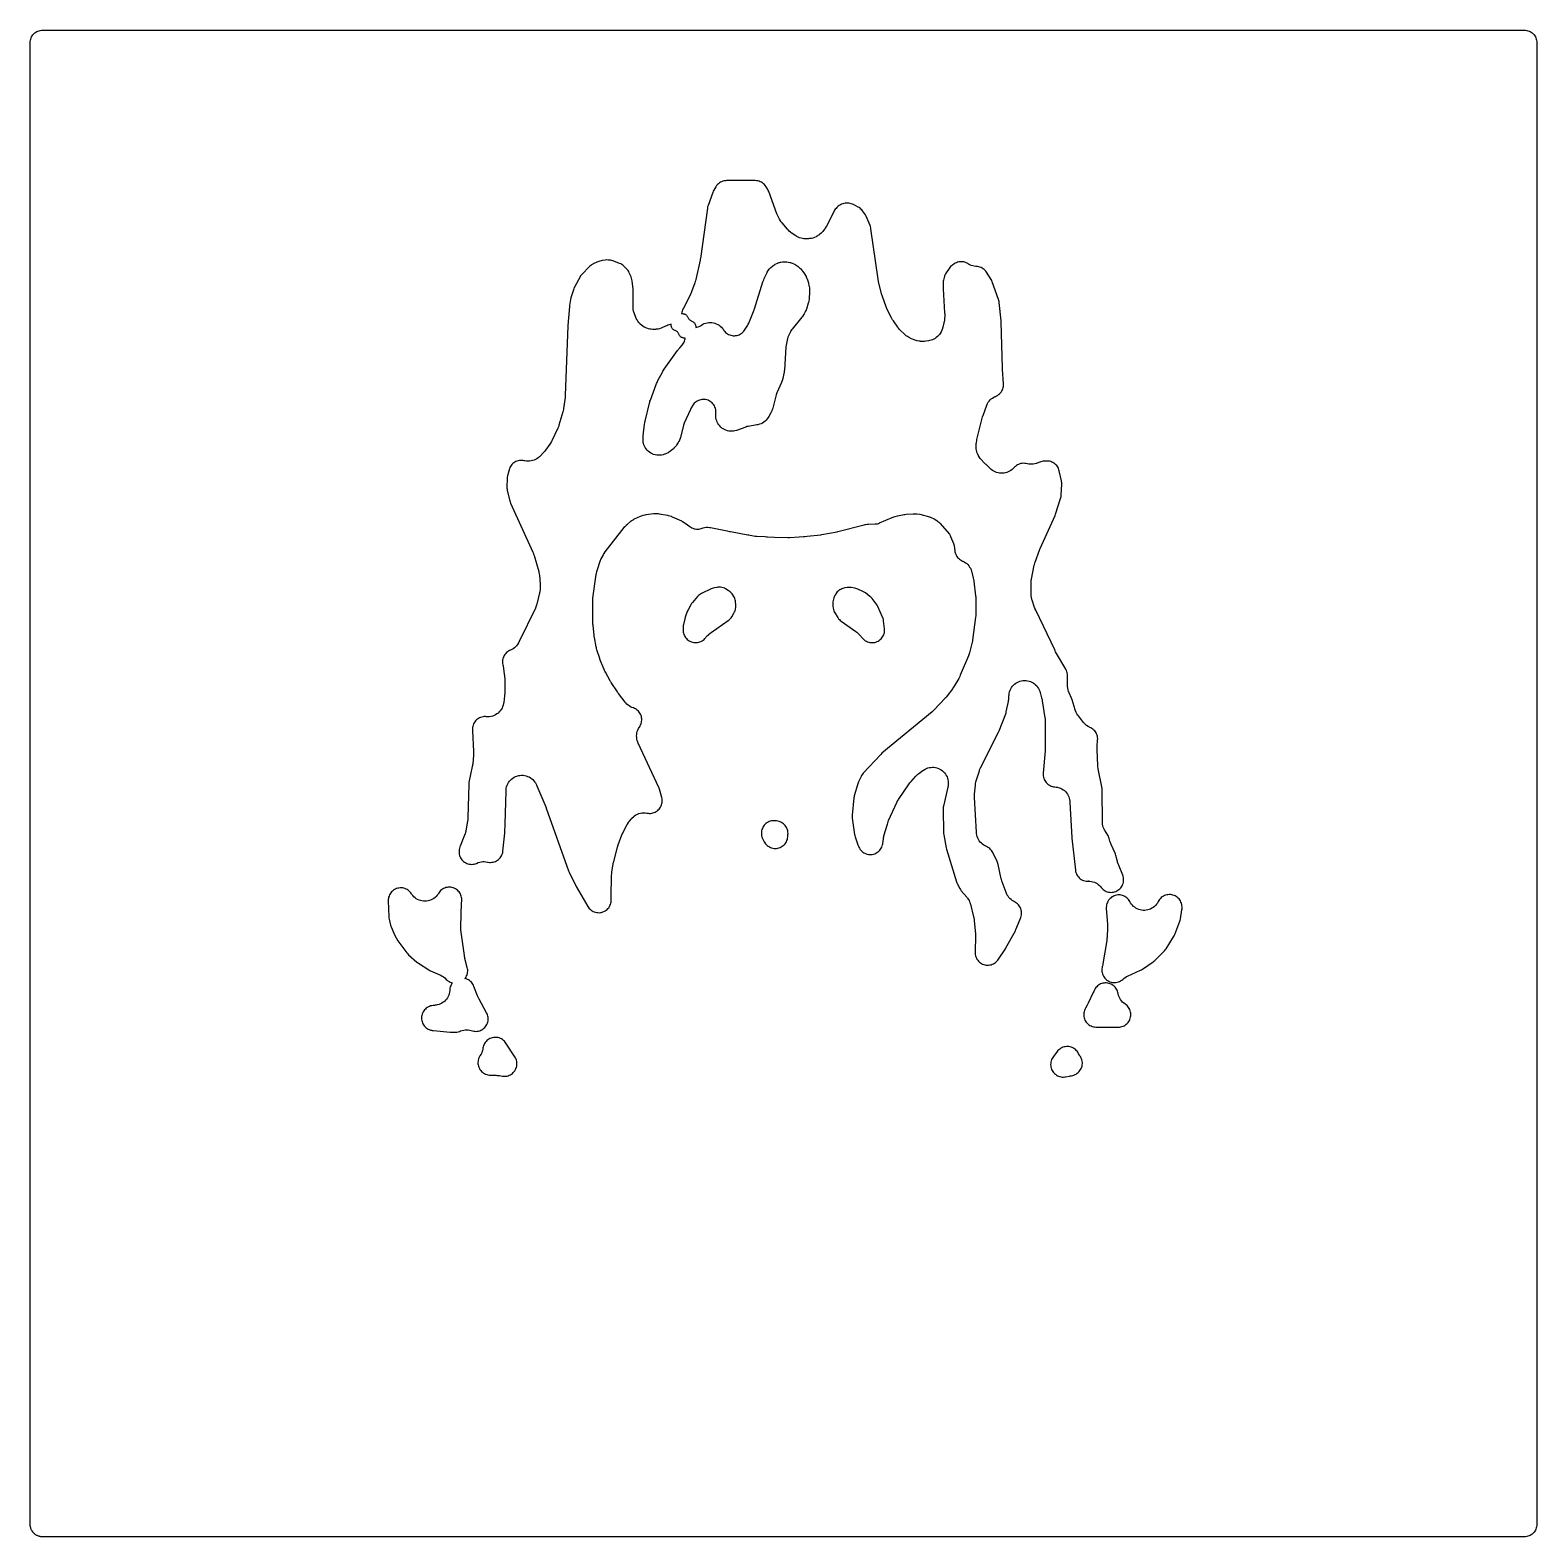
# Model space of a CAD drawing. Header units: millimetres. Extents: x 0 to 300, y 0 to 300.
import ezdxf

# ---------------------------------------------------------------- set-up
doc = ezdxf.new("R2010")
doc.units = ezdxf.units.MM
doc.layers.add('CUT', color=7, linetype='CONTINUOUS')

msp = doc.modelspace()

# ---------------------------------------------------------------- linework, layer by layer
at = {"layer": 'CUT'}
for points in [[(0.1479, 298.8256), (0.2738, 299.0358), (0.4198, 299.2326), (0.5844, 299.4142), (0.7659, 299.5787), (0.9627, 299.7247), (1.1729, 299.8507), (1.3944, 299.9554), (1.6252, 300.038), (1.8629, 300.0975), (2.1053, 300.1335), (2.4114, 300.1485), (297.5886, 300.1485), (297.8947, 300.1335), (298.1371, 300.0975), (298.3748, 300.038), (298.6056, 299.9554), (298.8271, 299.8507), (299.0373, 299.7247), (299.2341, 299.5787), (299.4156, 299.4142), (299.5802, 299.2326), (299.7262, 299.0358), (299.8521, 298.8256), (299.9569, 298.6041), (300.0395, 298.3734), (300.099, 298.1357), (300.135, 297.8933), (300.15, 297.5872), (300.15, 297.0112), (300.15, 2.4114), (300.1379, 2.1654), (300.135, 2.1053), (300.099, 1.8629), (300.0395, 1.6252), (299.9569, 1.3944), (299.8521, 1.1729), (299.7262, 0.9627), (299.5802, 0.7659), (299.4156, 0.5844), (299.2341, 0.4198), (299.0373, 0.2738), (298.8271, 0.1479), (298.6056, 0.0431), (298.3748, -0.0395), (298.1371, -0.099), (297.8947, -0.135), (297.5886, -0.15), (297.073, -0.15), (2.4114, -0.15), (2.2197, -0.1406), (2.1053, -0.135), (1.9757, -0.1157), (1.8629, -0.099), (1.8445, -0.0944), (1.826, -0.0898), (1.7984, -0.0829), (1.7352, -0.067), (1.6252, -0.0395), (1.5507, -0.0128), (1.5233, -0.003), (1.521, -0.0022), (1.5006, 0.0051), (1.3944, 0.0431), (1.274, 0.1), (1.1729, 0.1479), (1.0578, 0.2169), (0.9627, 0.2738), (0.854, 0.3545), (0.7659, 0.4198), (0.7654, 0.4203), (0.7595, 0.4257), (0.7528, 0.4317), (0.6645, 0.5118), (0.5844, 0.5844), (0.4983, 0.6793), (0.4922, 0.6861), (0.4912, 0.6872), (0.4911, 0.6873), (0.4198, 0.7659), (0.3582, 0.849), (0.3502, 0.8598), (0.3375, 0.8769), (0.3356, 0.8795), (0.2738, 0.9627), (0.2686, 0.9715), (0.2486, 1.0048), (0.2285, 1.0384), (0.1994, 1.087), (0.1479, 1.1729), (0.0838, 1.3083), (0.0431, 1.3944), (-0.01, 1.5428), (-0.0395, 1.6252), (-0.0812, 1.7916), (-0.099, 1.8629), (-0.129, 2.065), (-0.135, 2.1053), (-0.15, 2.4114), (-0.15, 297.5872), (-0.135, 297.8933), (-0.099, 298.1357), (-0.0395, 298.3734), (0.0431, 298.6041)], [(85.3385, 136.1399), (85.3745, 135.8954), (85.4344, 135.6557), (85.5177, 135.4231), (85.6235, 135.1998), (85.7509, 134.9881), (85.8985, 134.79), (86.065, 134.6074), (86.2487, 134.4421), (86.4478, 134.2958), (86.6604, 134.1698), (86.8844, 134.0655), (87.1176, 133.9838), (87.3577, 133.9255), (87.6024, 133.8911), (87.8492, 133.8811), (88.0959, 133.8955), (88.34, 133.9342), (88.579, 133.9968), (88.8107, 134.0827), (89.1591, 134.2319), (89.4476, 134.3237), (89.7436, 134.3873), (90.0444, 134.4222), (90.3471, 134.428), (90.649, 134.4047), (90.9759, 134.3474), (90.978, 134.347), (90.978, 134.3472), (91.1507, 134.3083), (91.3899, 134.2782), (91.631, 134.2713), (91.8716, 134.2877), (92.1095, 134.3272), (92.3425, 134.3894), (92.5684, 134.4738), (92.7851, 134.5796), (92.9906, 134.7057), (93.1831, 134.8511), (93.3606, 135.0143), (93.5215, 135.1939), (93.6645, 135.3881), (93.788, 135.5952), (93.891, 135.8133), (93.9725, 136.0402), (94.0318, 136.274), (94.0683, 136.5124), (94.4443, 140.1296), (94.4477, 140.165), (94.4483, 140.1714), (94.4572, 140.3212), (94.4763, 140.9727), (94.5108, 141.2524), (94.5288, 141.5018), (94.5219, 141.7517), (94.5034, 141.8956), (94.6973, 148.5014), (94.7073, 148.6851), (94.7098, 148.718), (94.7529, 149.0538), (94.8221, 149.3549), (94.9205, 149.6477), (95.0471, 149.9295), (95.2008, 150.1975), (95.38, 150.4491), (95.583, 150.6819), (95.8079, 150.8937), (96.0525, 151.0824), (96.3144, 151.2461), (96.5912, 151.3834), (96.88, 151.4929), (97.1782, 151.5735), (97.4829, 151.6244), (97.7911, 151.6453), (98.0999, 151.6357), (98.4062, 151.596), (98.7072, 151.5263), (98.9999, 151.4275), (99.2814, 151.3005), (99.5492, 151.1464), (99.8005, 150.9668), (100.033, 150.7634), (100.2444, 150.5382), (100.4508, 150.2698), (100.4696, 150.2427), (100.5576, 150.109), (100.6183, 150.0073), (100.6311, 149.9847), (100.7663, 149.7245), (100.7775, 149.7007), (100.8373, 149.5668), (102.6109, 145.3815), (102.6532, 145.2773), (102.6809, 145.206), (102.7201, 145.1006), (107.1479, 132.6162), (107.2633, 132.3435), (108.6048, 129.6313), (108.6191, 129.6029), (108.6217, 129.5978), (108.6858, 129.4801), (110.9965, 125.4971), (111.1304, 125.2903), (111.2841, 125.0978), (111.4561, 124.9212), (111.6445, 124.7625), (111.8477, 124.6231), (112.0635, 124.5044), (112.2901, 124.4074), (112.5251, 124.3333), (112.7662, 124.2826), (113.0111, 124.256), (113.2575, 124.2536), (113.5029, 124.2754), (113.745, 124.3213), (113.9814, 124.3908), (114.2098, 124.4832), (114.428, 124.5977), (114.6339, 124.7331), (114.8254, 124.888), (115.0007, 125.0611), (115.1582, 125.2507), (115.2962, 125.4547), (115.4135, 125.6714), (115.5089, 125.8986), (115.5814, 126.1341), (115.6305, 126.3755), (115.6555, 126.6207), (115.6562, 126.8671), (115.6504, 126.9944), (115.6474, 127.2547), (115.752, 131.7522), (115.7657, 131.9971), (115.7804, 132.1629), (115.8101, 132.4064), (116.0476, 133.9353), (116.0822, 134.1257), (116.1091, 134.2543), (116.1534, 134.4427), (116.9046, 137.2973), (116.9582, 137.4816), (116.9978, 137.6059), (117.0607, 137.7872), (117.8075, 139.7731), (117.8939, 139.9831), (117.9568, 140.1238), (118.0556, 140.3282), (118.7781, 141.7132), (118.8734, 141.8847), (118.8912, 141.9149), (119.108, 142.2418), (119.1288, 142.27), (119.2498, 142.4245), (119.6887, 142.9562), (119.8129, 143.0991), (119.8358, 143.1241), (120.0833, 143.3687), (120.3304, 143.568), (120.5964, 143.7413), (120.8785, 143.887), (121.1739, 144.0034), (121.4795, 144.0895), (121.7922, 144.1443), (122.1089, 144.1673), (122.4262, 144.1583), (122.741, 144.1173), (122.7577, 144.1134), (123.0001, 144.069), (123.2456, 144.0486), (123.4919, 144.0526), (123.7366, 144.0807), (123.9774, 144.1328), (124.2119, 144.2084), (124.4378, 144.3066), (124.653, 144.4266), (124.8553, 144.5673), (125.0427, 144.7271), (125.2135, 144.9046), (125.3661, 145.0981), (125.4988, 145.3056), (125.6105, 145.5252), (125.7, 145.7547), (125.7665, 145.9919), (125.8093, 146.2346), (125.828, 146.4802), (125.8225, 146.7265), (125.7927, 146.971), (125.7391, 147.2115), (125.2899, 148.8414), (125.2269, 149.0379), (125.1479, 149.2285), (121.0521, 158.0643), (120.9801, 158.2301), (120.9679, 158.26), (120.8579, 158.5735), (120.7855, 158.8679), (120.7417, 159.1679), (120.7271, 159.4707), (120.7416, 159.7735), (120.7853, 160.0735), (120.8576, 160.3678), (120.958, 160.6539), (121.0854, 160.929), (121.2387, 161.1905), (121.2788, 161.2459), (121.4125, 161.4509), (121.5255, 161.6681), (121.6167, 161.8952), (121.6852, 162.1302), (121.7304, 162.3708), (121.7519, 162.6147), (121.7495, 162.8594), (121.7231, 163.1028), (121.673, 163.3424), (121.5998, 163.576), (121.504, 163.8013), (121.3867, 164.0161), (121.2489, 164.2185), (121.092, 164.4064), (120.9175, 164.578), (120.727, 164.7318), (120.5224, 164.8662), (120.3057, 164.9799), (120.0788, 165.0719), (119.7945, 165.1713), (119.5209, 165.2975), (119.2606, 165.4493), (119.016, 165.6254), (118.7894, 165.824), (118.563, 166.0645), (118.5421, 166.0889), (118.4287, 166.2283), (117.1252, 167.9099), (117.0355, 168.0307), (116.9761, 168.1139), (116.8913, 168.2382), (115.6591, 170.1225), (115.5821, 170.2454), (115.5314, 170.3299), (115.4593, 170.4557), (114.4949, 172.2136), (114.4049, 172.3883), (114.3469, 172.5085), (114.2662, 172.6877), (113.5213, 174.4648), (113.4581, 174.6258), (113.4178, 174.7362), (113.3621, 174.8999), (112.8078, 176.6624), (112.7479, 176.8746), (112.7115, 177.0198), (112.6641, 177.2352), (112.315, 179.0796), (112.2892, 179.2335), (112.2738, 179.3383), (112.2544, 179.4931), (112.0364, 181.5848), (112.0219, 181.7674), (112.015, 181.8917), (112.0094, 182.0747), (111.9838, 186.2327), (111.9916, 186.498), (112.0032, 186.6776), (112.0297, 186.9417), (112.6744, 191.6731), (112.7031, 191.8514), (112.709, 191.8831), (112.7919, 192.2345), (112.8008, 192.2655), (112.8548, 192.4378), (113.5557, 194.4968), (113.6123, 194.652), (113.6231, 194.6796), (113.6681, 194.7815), (114.0489, 195.4528), (114.1504, 195.6319), (114.2546, 195.8155), (114.4428, 196.1473), (114.4828, 196.2007), (118.2762, 201.0529), (118.4026, 201.206), (118.4258, 201.2327), (118.7018, 201.5176), (118.7278, 201.5417), (118.8767, 201.6729), (119.5126, 202.2037), (119.6387, 202.3044), (119.6617, 202.3219), (119.905, 202.4918), (120.162, 202.64), (120.1876, 202.6534), (120.3323, 202.7249), (121.5014, 203.2714), (121.6796, 203.3491), (121.7118, 203.3621), (122.0494, 203.4791), (122.3974, 203.5605), (122.4315, 203.5667), (122.6237, 203.5961), (124.0863, 203.7815), (124.2695, 203.8002), (124.3023, 203.8027), (124.6406, 203.8122), (124.9782, 203.7884), (125.0109, 203.7845), (125.1931, 203.758), (126.8727, 203.4722), (127.035, 203.4409), (127.0639, 203.4347), (127.3579, 203.3575), (127.6439, 203.2547), (127.6712, 203.2435), (127.8228, 203.1775), (129.6488, 202.3332), (129.8253, 202.2459), (129.8564, 202.2295), (130.1944, 202.0277), (130.2236, 202.0081), (130.3842, 201.8942), (131.3095, 201.2008), (131.5087, 201.0659), (131.7201, 200.9508), (131.9415, 200.8565), (132.1709, 200.784), (132.4062, 200.7339), (132.6453, 200.7066), (132.8859, 200.7024), (133.1258, 200.7214), (133.3627, 200.7634), (133.5945, 200.8279), (133.9598, 200.9489), (134.2705, 201.0178), (134.5866, 201.055), (134.9048, 201.0601), (135.2524, 201.0304), (135.286, 201.0258), (135.4733, 200.9953), (138.7577, 200.3753), (139.2508, 200.24), (139.4641, 200.1914), (142.9074, 199.564), (142.9445, 199.5576), (142.9512, 199.5564), (143.1081, 199.5354), (143.3239, 199.5133), (144.3514, 199.3193), (144.7029, 199.2785), (146.3418, 199.2048), (146.6054, 199.1778), (146.6394, 199.1746), (146.6452, 199.1741), (146.7871, 199.1656), (148.197, 199.1214), (150.8632, 199.0015), (151.1987, 199.009), (153.1263, 199.1817), (153.972, 199.2216), (154.2448, 199.2495), (154.7198, 199.3246), (157.4199, 199.5666), (157.6621, 199.6003), (160.6772, 200.1716), (160.7065, 200.1774), (160.7118, 200.1784), (160.8346, 200.2065), (166.0899, 201.5461), (166.2816, 201.5896), (166.3161, 201.5965), (166.7053, 201.6532), (166.7402, 201.6565), (166.9366, 201.6694), (168.2764, 201.7227), (168.5038, 201.7422), (168.7284, 201.7823), (168.9484, 201.8427), (169.162, 201.9229), (171.6745, 202.9998), (171.8783, 203.0802), (172.0183, 203.1307), (172.2265, 203.1991), (172.7096, 203.3422), (173.7274, 203.5658), (173.9976, 203.6149), (174.1821, 203.6415), (174.4552, 203.6706), (175.8465, 203.7679), (176.007, 203.7756), (176.0358, 203.7764), (176.3571, 203.7713), (176.3858, 203.7696), (176.546, 203.7567), (177.1953, 203.6904), (177.2052, 203.6878), (179.0756, 203.1571), (179.2453, 203.1046), (179.2755, 203.0945), (179.5798, 202.976), (179.8715, 202.8293), (179.8992, 202.8137), (180.0519, 202.7227), (180.5496, 202.4101), (180.6916, 202.3164), (180.7166, 202.299), (180.8987, 202.1601), (181.0302, 202.0365), (181.0529, 202.0129), (181.1769, 201.8778), (183.0934, 199.6846), (183.215, 199.4454), (183.2277, 199.4174), (183.2948, 199.2593), (183.86, 197.8386), (183.9241, 197.6652), (183.9348, 197.6339), (184.0287, 197.3073), (184.09, 196.973), (184.0943, 196.9403), (184.1142, 196.7565), (184.1398, 196.4479), (184.1731, 196.1986), (184.2314, 195.9539), (184.3139, 195.7163), (184.4199, 195.4882), (184.5483, 195.272), (184.6977, 195.0697), (184.8667, 194.8834), (185.0536, 194.7151), (185.2564, 194.5664), (185.4732, 194.4389), (185.7017, 194.3337), (185.7639, 194.3088), (186.0301, 194.1715), (186.2819, 194.0095), (186.5173, 193.8244), (186.7339, 193.6176), (186.9299, 193.3912), (187.1035, 193.1472), (187.2531, 192.8878), (187.3774, 192.6153), (187.4845, 192.3051), (187.4935, 192.2744), (187.5396, 192.1019), (187.8304, 190.8996), (187.8766, 190.6802), (187.9034, 190.5304), (187.9364, 190.3086), (188.2816, 187.3889), (188.3002, 187.1834), (188.309, 187.0435), (188.3162, 186.8373), (188.339, 183.851), (188.3317, 183.587), (188.3204, 183.4082), (188.2946, 183.1454), (187.6789, 178.5535), (187.6403, 178.3209), (187.6091, 178.1639), (187.5559, 177.9342), (187.0613, 176.0679), (186.9885, 175.8264), (186.9336, 175.6643), (186.8448, 175.4283), (185.2376, 171.5581), (185.1309, 171.3241), (185.0531, 171.1679), (184.9306, 170.9418), (184.0173, 169.3858), (183.9121, 169.2171), (183.8376, 169.1044), (183.7236, 168.9414), (182.6438, 167.4816), (182.4964, 167.295), (182.3924, 167.1716), (182.2334, 166.9947), (180.0232, 164.6866), (179.8707, 164.5362), (179.7642, 164.437), (179.6033, 164.2955), (169.6299, 156.018), (169.398, 155.799), (165.8799, 152.0256), (165.716, 151.8307), (165.5728, 151.6203), (165.4517, 151.3963), (164.9477, 150.3386), (164.8662, 150.1477), (164.8009, 149.9507), (164.1158, 147.556), (164.0646, 147.3417), (164.0325, 147.1236), (163.6823, 143.7114), (163.6697, 143.5031), (163.6745, 143.2945), (163.6967, 143.087), (164.1832, 139.8288), (164.2257, 139.611), (164.2873, 139.3978), (164.8462, 137.7436), (164.9425, 137.5012), (165.0326, 137.3048), (165.1478, 137.0836), (165.2845, 136.8749), (165.4412, 136.6809), (165.6166, 136.5035), (165.8087, 136.3445), (166.0157, 136.2054), (166.2356, 136.0876), (166.4661, 135.9923), (166.7049, 135.9204), (166.9497, 135.8727), (167.1981, 135.8497), (167.4475, 135.8515), (167.6955, 135.8781), (167.9396, 135.9293), (168.1774, 136.0046), (168.4065, 136.1032), (168.6246, 136.2241), (168.8296, 136.3662), (169.0194, 136.528), (169.1922, 136.7079), (169.3462, 136.9041), (169.4798, 137.1147), (169.5918, 137.3376), (169.681, 137.5705), (169.7466, 137.8111), (169.7661, 137.9269), (169.7876, 138.0431), (169.915, 138.9893), (169.9307, 139.1773), (169.973, 139.3882), (169.9795, 139.4148), (170.0189, 139.5631), (170.6958, 141.9172), (170.7801, 142.1752), (170.8437, 142.348), (170.9465, 142.5992), (172.5786, 146.2077), (172.65, 146.3566), (172.6633, 146.3829), (172.8253, 146.6706), (172.8409, 146.6957), (172.9313, 146.8339), (175.037, 149.9058), (175.1849, 150.1068), (175.2897, 150.2398), (175.4507, 150.4306), (176.356, 151.434), (176.4835, 151.5685), (176.5069, 151.5919), (176.781, 151.8412), (176.8066, 151.8622), (176.9526, 151.9764), (177.7444, 152.5647), (177.8939, 152.6702), (177.921, 152.6884), (178.2091, 152.8617), (178.4861, 152.9934), (178.7746, 153.0975), (179.0719, 153.173), (179.3751, 153.2192), (179.6814, 153.2356), (179.9878, 153.2221), (180.2915, 153.1789), (180.5894, 153.1062), (180.8789, 153.0049), (181.1572, 152.8758), (181.4215, 152.7203), (181.6695, 152.5398), (181.8987, 152.3359), (182.1069, 152.1107), (182.2922, 151.8663), (182.4528, 151.605), (182.5872, 151.3293), (182.6941, 151.0418), (182.7725, 150.7453), (182.8216, 150.4425), (182.841, 150.1364), (182.8305, 149.8299), (182.7863, 149.4966), (182.7804, 149.4645), (182.7432, 149.2854), (181.8618, 145.5116), (181.8228, 145.3059), (181.8011, 145.0976), (181.7969, 144.8882), (181.8993, 140.2199), (181.9129, 140.0087), (181.9444, 139.7994), (182.4528, 137.1739), (182.5123, 136.9321), (184.4623, 130.4207), (184.5448, 130.188), (184.6498, 129.9644), (185.1175, 129.0848), (185.2565, 128.8541), (185.4196, 128.6398), (186.5281, 127.3349), (186.6355, 127.2024), (186.6541, 127.1783), (186.8345, 126.922), (186.9772, 126.6742), (187.0967, 126.4144), (187.2014, 126.119), (187.2102, 126.0898), (187.2561, 125.9256), (187.901, 123.3947), (187.9367, 123.241), (187.9425, 123.2134), (187.9944, 122.9024), (187.9979, 122.8744), (188.014, 122.7175), (188.2357, 119.9946), (188.2461, 119.8106), (188.2501, 119.6855), (188.2515, 119.5012), (188.2015, 116.5725), (188.1938, 116.3978), (188.1953, 116.1491), (188.2215, 115.9018), (188.2721, 115.6584), (188.3466, 115.4212), (188.4444, 115.1925), (188.5643, 114.9747), (188.7053, 114.7699), (188.866, 114.5801), (189.0447, 114.4072), (189.2397, 114.2529), (189.4491, 114.1188), (189.6708, 114.0061), (189.9025, 113.916), (190.1421, 113.8494), (190.3871, 113.8069), (190.6351, 113.7889), (190.8837, 113.7957), (191.1303, 113.8271), (191.3727, 113.8829), (191.6082, 113.9624), (191.8348, 114.065), (192.05, 114.1896), (192.2517, 114.3349), (192.4381, 114.4996), (192.6071, 114.682), (192.6965, 114.7886), (192.852, 114.9948), (194.2199, 117.0184), (194.3411, 117.2171), (196.2192, 120.6448), (196.3355, 120.8872), (197.1943, 122.9551), (197.259, 123.1288), (197.3106, 123.3068), (197.3749, 123.5633), (197.4223, 123.8012), (197.4464, 124.0426), (197.4471, 124.2851), (197.4242, 124.5266), (197.3781, 124.7648), (197.309, 124.9973), (197.2178, 125.2221), (197.1052, 125.4369), (196.9723, 125.6399), (196.8204, 125.829), (196.6509, 126.0024), (196.4653, 126.1587), (196.2655, 126.2962), (196.0533, 126.4137), (195.8388, 126.5192), (195.5857, 126.675), (195.3484, 126.8539), (195.1292, 127.0545), (194.9298, 127.2748), (194.7521, 127.513), (194.5976, 127.7668), (194.4554, 128.0598), (194.4429, 128.089), (194.377, 128.2534), (193.5647, 130.4281), (193.5183, 130.5597), (193.5105, 130.5834), (193.4326, 130.8511), (193.4265, 130.8753), (193.3951, 131.0112), (192.7944, 133.8472), (192.7437, 134.0461), (192.6768, 134.2401), (192.5942, 134.428), (191.7003, 136.2548), (191.5797, 136.4731), (191.4379, 136.6782), (191.2764, 136.8682), (191.0967, 137.0412), (190.9007, 137.1954), (190.6904, 137.3293), (190.4677, 137.4416), (190.1995, 137.5605), (189.9254, 137.716), (189.669, 137.8976), (189.4319, 138.1038), (189.2167, 138.3327), (189.0253, 138.5819), (188.8598, 138.849), (188.7217, 139.1312), (188.6125, 139.4259), (188.5333, 139.7299), (188.4801, 140.0702), (188.4766, 140.1035), (188.4617, 140.2903), (188.082, 147.183), (188.0767, 147.4416), (188.0791, 147.617), (188.0916, 147.8754), (188.2404, 149.6643), (188.2634, 149.8715), (188.2685, 149.9083), (188.349, 150.3173), (188.3582, 150.3533), (188.4153, 150.5538), (189.0386, 152.531), (189.0869, 152.6741), (189.0961, 152.6995), (189.2098, 152.9792), (189.2209, 153.0038), (189.2861, 153.14), (192.8723, 160.2618), (192.9727, 160.4884), (194.2919, 163.9167), (194.3549, 164.1017), (194.4033, 164.2911), (194.8431, 166.3452), (194.8768, 166.5397), (194.895, 166.7363), (194.9336, 167.463), (194.9474, 167.642), (194.9507, 167.6747), (195.0003, 168.0049), (195.0746, 168.3003), (195.1771, 168.5872), (195.3068, 168.8628), (195.4626, 169.1246), (195.6431, 169.37), (195.8464, 169.5969), (196.0707, 169.803), (196.3139, 169.9864), (196.5737, 170.1455), (196.8477, 170.2787), (197.1333, 170.3847), (197.4278, 170.4626), (197.7284, 170.5117), (198.0324, 170.5314), (198.3369, 170.5217), (198.639, 170.4825), (198.9359, 170.4142), (199.2248, 170.3176), (199.503, 170.1935), (199.7678, 170.043), (200.0169, 169.8676), (200.2479, 169.669), (200.4585, 169.4489), (200.6469, 169.2095), (200.8112, 168.953), (200.9499, 168.6817), (201.0725, 168.3712), (201.0829, 168.3404), (201.1371, 168.167), (201.4447, 167.0933), (201.5021, 166.8666), (201.5362, 166.7116), (201.5793, 166.4818), (202.1078, 163.0824), (202.1267, 162.9436), (202.1296, 162.9187), (202.1519, 162.6396), (202.153, 162.6145), (202.1563, 162.4745), (202.1831, 156.9514), (202.1799, 156.7777), (202.175, 156.6597), (202.1638, 156.4864), (201.7715, 152.0305), (201.762, 151.7835), (201.777, 151.5368), (201.8162, 151.2928), (201.8794, 151.0538), (201.9658, 150.8222), (202.0747, 150.6003), (202.205, 150.3902), (202.3554, 150.1941), (202.5244, 150.0137), (202.7104, 149.8509), (202.9116, 149.7073), (203.1259, 149.5842), (203.3514, 149.4829), (203.5858, 149.4044), (203.8268, 149.3494), (204.072, 149.3185), (204.3367, 149.2983), (204.6351, 149.2464), (204.9271, 149.166), (205.2101, 149.0578), (205.4813, 148.923), (205.7383, 148.7627), (205.9786, 148.5784), (206.2002, 148.3718), (206.4008, 148.1449), (206.5787, 147.8998), (206.7321, 147.6387), (206.8598, 147.364), (206.9604, 147.0783), (207.033, 146.7843), (207.0813, 146.4558), (207.0845, 146.4237), (207.0978, 146.2435), (207.4456, 139.2356), (207.4473, 139.206), (207.4476, 139.2007), (207.4584, 139.0764), (208.1669, 132.739), (208.2077, 132.4891), (208.2736, 132.2446), (208.3639, 132.0081), (208.4776, 131.7819), (208.6137, 131.5684), (208.7706, 131.3697), (208.9469, 131.1879), (209.1406, 131.0249), (209.3498, 130.8823), (209.5724, 130.7616), (209.806, 130.664), (210.0483, 130.5906), (210.2968, 130.542), (210.5489, 130.5188), (210.7966, 130.5212), (210.7446, 130.5206), (211.0744, 130.5089), (211.3728, 130.4695), (211.6661, 130.4018), (211.9515, 130.3063), (212.2266, 130.184), (212.4887, 130.036), (212.7354, 129.8636), (212.9645, 129.6684), (213.1739, 129.4522), (213.3391, 129.2452), (213.502, 129.0605), (213.6824, 128.8928), (213.8783, 128.7436), (214.088, 128.6144), (214.3094, 128.5064), (214.5404, 128.4208), (214.7786, 128.3583), (215.0219, 128.3196), (215.2677, 128.305), (215.5138, 128.3146), (215.7578, 128.3484), (215.9973, 128.4061), (216.2299, 128.487), (216.4534, 128.5905), (216.6657, 128.7154), (216.8646, 128.8606), (217.0483, 129.0247), (217.2149, 129.2061), (217.3629, 129.403), (217.4908, 129.6135), (217.5974, 129.8355), (217.6816, 130.067), (217.7426, 130.3056), (217.7798, 130.5491), (217.7929, 130.795), (217.7818, 131.0411), (217.7465, 131.2848), (217.6873, 131.5239), (217.6049, 131.756), (216.7421, 133.8532), (216.6877, 133.9936), (216.6784, 134.0189), (216.5865, 134.3057), (216.5794, 134.3317), (216.5421, 134.4777), (216.2651, 135.6628), (216.1951, 135.906), (216.1009, 136.1409), (215.3034, 137.8696), (215.241, 138.0128), (215.2303, 138.0386), (215.1236, 138.3321), (215.1151, 138.3588), (215.071, 138.5086), (214.933, 139.0161), (214.8564, 139.251), (214.757, 139.4773), (214.6358, 139.6926), (214.0817, 140.5721), (213.9917, 140.7226), (213.9763, 140.7499), (213.8307, 141.0375), (213.7229, 141.3112), (213.6412, 141.5937), (213.5862, 141.8827), (213.5558, 142.2036), (213.5543, 142.2349), (213.5501, 142.4102), (213.5445, 148.4964), (213.5327, 148.7366), (213.4979, 148.9745), (212.7312, 152.8907), (212.7071, 153.0269), (212.7032, 153.0514), (212.6702, 153.3261), (212.6682, 153.3508), (212.6593, 153.4889), (212.5098, 156.7547), (212.5062, 156.9754), (212.5082, 157.1252), (212.5176, 157.3458), (212.6142, 158.6855), (212.6199, 158.9276), (212.6022, 159.1692), (212.5611, 159.4079), (212.4972, 159.6415), (212.4109, 159.8679), (212.3031, 160.0848), (212.1749, 160.2903), (212.0273, 160.4824), (211.8619, 160.6593), (211.6801, 160.8194), (211.4837, 160.9611), (211.2745, 161.0832), (211.0545, 161.1844), (210.9771, 161.2156), (210.6893, 161.3677), (210.4188, 161.5489), (210.1685, 161.757), (209.9191, 162.0123), (209.8962, 162.0383), (209.7717, 162.1874), (208.7692, 163.4526), (208.6623, 163.5942), (208.6438, 163.62), (208.4664, 163.8936), (208.3288, 164.1574), (208.2059, 164.4595), (208.1954, 164.4894), (208.1404, 164.6581), (207.5335, 166.6807), (207.4104, 167.0066), (206.9273, 168.0573), (206.847, 168.2452), (206.8336, 168.279), (206.7148, 168.6351), (206.6424, 168.9698), (206.6034, 169.3431), (206.6016, 169.3795), (206.5971, 169.5837), (206.6065, 171.5033), (206.5937, 171.7687), (206.5528, 172.0311), (206.4843, 172.2878), (206.3889, 172.5357), (206.2678, 172.7721), (204.2401, 176.2599), (204.1649, 176.3956), (204.1158, 176.4888), (204.0463, 176.6275), (200.2765, 184.5551), (200.1882, 184.7558), (200.1322, 184.8937), (200.0558, 185.0992), (199.5763, 186.5133), (199.5189, 186.698), (199.5095, 186.7313), (199.4306, 187.0779), (199.3879, 187.4309), (199.3855, 187.4653), (199.3771, 187.6586), (199.3392, 189.8427), (199.3412, 190.0457), (199.3425, 190.0818), (199.3793, 190.4858), (199.3846, 190.5217), (199.4193, 190.7216), (199.9821, 193.51), (200.0126, 193.6476), (200.0185, 193.6722), (200.095, 193.9437), (200.1027, 193.9677), (200.1485, 194.1011), (201.0224, 196.498), (201.0723, 196.6275), (201.1079, 196.7149), (201.1626, 196.8425), (204.127, 203.4159), (204.2287, 203.6806), (205.2282, 206.799), (205.2854, 207.0085), (205.3242, 207.2221), (205.3444, 207.4384), (205.455, 209.6721), (205.4562, 209.8927), (205.4379, 210.1125), (205.4004, 210.3299), (204.9711, 212.293), (204.9083, 212.5257), (204.8234, 212.7513), (204.7172, 212.9677), (204.5906, 213.1728), (204.4448, 213.3648), (204.2813, 213.5419), (204.1014, 213.7024), (203.907, 213.8448), (203.6997, 213.9678), (203.4815, 214.0703), (203.2545, 214.1513), (203.0208, 214.2101), (202.7824, 214.2461), (202.5417, 214.2589), (202.3009, 214.2486), (202.098, 214.23), (202.0666, 214.2286), (201.948, 214.2261), (201.73, 214.212), (201.514, 214.1789), (201.3017, 214.1271), (201.0948, 214.0569), (200.5732, 213.8542), (200.4072, 213.7942), (200.3773, 213.7841), (200.0653, 213.6956), (199.7743, 213.6419), (199.4796, 213.6158), (199.1837, 213.6175), (198.8892, 213.6471), (198.5989, 213.7041), (198.5607, 213.7154), (198.3172, 213.7745), (198.0689, 213.809), (197.8185, 213.8183), (197.5683, 213.8026), (197.321, 213.7619), (197.0791, 213.6966), (196.8448, 213.6075), (196.6207, 213.4953), (196.4089, 213.3613), (196.2116, 213.2067), (196.0308, 213.0332), (195.7638, 212.7498), (195.5455, 212.558), (195.3094, 212.3865), (195.0584, 212.2377), (194.7693, 212.1008), (194.7549, 212.0947), (194.5124, 212.003), (194.4983, 211.9983), (194.2605, 211.9272), (193.9568, 211.8636), (193.6584, 211.8304), (193.3581, 211.8258), (193.0588, 211.8499), (192.7632, 211.9024), (192.4739, 211.9828), (192.1935, 212.0905), (191.9248, 212.2244), (191.67, 212.3833), (191.4087, 212.5834), (191.3842, 212.604), (191.2502, 212.7227), (190.3643, 213.5461), (190.2526, 213.6543), (190.1782, 213.7294), (190.0711, 213.8421), (189.3571, 214.6256), (189.2256, 214.7779), (189.2029, 214.8057), (188.9845, 215.104), (188.7994, 215.4241), (188.7832, 215.4561), (188.6995, 215.632), (188.6355, 215.7861), (188.6242, 215.8151), (188.5222, 216.1187), (188.4552, 216.4031), (188.415, 216.6925), (188.4005, 217.0124), (188.4005, 217.0436), (188.4047, 217.2177), (188.4304, 217.7572), (188.4439, 217.943), (188.4472, 217.9761), (188.5017, 218.3445), (188.5082, 218.3772), (188.5491, 218.5589), (189.683, 223.0679), (189.7336, 223.2499), (189.7712, 223.3727), (189.831, 223.5519), (190.4342, 225.2194), (190.4996, 225.3873), (190.512, 225.417), (190.654, 225.7162), (190.8092, 225.9754), (190.9885, 226.2186), (191.1904, 226.4434), (191.4129, 226.6478), (191.6539, 226.83), (191.9114, 226.9881), (192.1828, 227.1209), (192.2336, 227.1399), (192.4589, 227.2372), (192.6736, 227.3562), (192.8756, 227.4957), (193.063, 227.6542), (193.2339, 227.8304), (193.3866, 228.0225), (193.5199, 228.2287), (193.6322, 228.4469), (193.7226, 228.6751), (193.7902, 228.911), (193.8344, 229.1525), (193.8546, 229.3971), (193.8508, 229.6425), (193.6584, 232.6107), (193.6548, 232.6737), (193.6528, 232.7166), (193.6503, 232.7796), (193.3625, 242.0379), (193.3614, 242.0668), (193.3612, 242.0721), (193.3531, 242.1937), (193.0167, 245.8637), (192.9883, 246.0747), (192.942, 246.2826), (192.8781, 246.4858), (191.6099, 249.9925), (191.5044, 250.2413), (191.3727, 250.4772), (190.4808, 251.8894), (190.3399, 252.0899), (190.1801, 252.2757), (190.0028, 252.445), (189.8098, 252.5961), (189.603, 252.7276), (189.3842, 252.8381), (189.1557, 252.9268), (188.9196, 252.9926), (188.6782, 253.035), (188.4338, 253.0535), (188.3092, 253.0569), (188.0106, 253.0936), (187.7168, 253.1587), (187.4306, 253.2516), (187.1546, 253.3715), (186.8913, 253.5171), (186.8386, 253.5532), (186.6252, 253.6843), (186.3996, 253.7935), (186.1643, 253.8794), (185.9216, 253.9415), (185.6739, 253.9789), (185.4237, 253.9913), (185.1735, 253.9786), (184.9258, 253.941), (184.6831, 253.8787), (184.4479, 253.7925), (184.2225, 253.6831), (184.0092, 253.5518), (183.6694, 253.3183), (183.4834, 253.1773), (183.3114, 253.0196), (183.1548, 252.8465), (183.0151, 252.6596), (182.4254, 251.7887), (182.2924, 251.5689), (182.1828, 251.3366), (182.0975, 251.0942), (181.9365, 250.5485), (181.8861, 250.347), (181.8526, 250.1421), (181.8361, 249.9351), (181.7946, 248.8285), (181.7985, 248.5664), (182.12, 243.7995), (182.1284, 243.5822), (182.1297, 243.4345), (182.1255, 243.217), (182.0945, 242.5823), (182.0817, 242.4057), (182.0787, 242.3741), (182.0282, 242.0236), (182.0222, 241.9925), (181.9845, 241.8194), (181.7677, 240.9241), (181.7136, 240.7249), (181.7029, 240.6897), (181.5737, 240.3331), (181.4208, 240.0228), (181.2167, 239.7031), (181.1953, 239.6732), (181.0702, 239.509), (181.0194, 239.4458), (180.9078, 239.3137), (180.8873, 239.2905), (180.6658, 239.0623), (180.4454, 238.8735), (180.2086, 238.7059), (179.9573, 238.5608), (179.6937, 238.4396), (179.42, 238.3431), (179.1116, 238.2654), (179.0813, 238.2592), (178.911, 238.2287), (178.3411, 238.14), (178.1287, 238.1131), (178.0907, 238.1094), (177.6977, 238.0936), (177.3054, 238.1227), (177.2676, 238.1276), (177.0562, 238.1617), (176.6175, 238.2452), (176.4252, 238.2871), (176.3911, 238.2955), (176.0449, 238.4), (175.7115, 238.5402), (175.6799, 238.5555), (175.5051, 238.6459), (174.8826, 238.9885), (174.7413, 239.0703), (174.7164, 239.0854), (174.4672, 239.2524), (174.2334, 239.4404), (174.2115, 239.4596), (174.0912, 239.5699), (173.2785, 240.3491), (173.1504, 240.4779), (173.1281, 240.5015), (172.8915, 240.7769), (172.8716, 240.8025), (172.7635, 240.9486), (171.8939, 242.1856), (171.7458, 242.4134), (171.6509, 242.5715), (171.5197, 242.8094), (170.6916, 244.4487), (170.5962, 244.6523), (170.5357, 244.7924), (170.4528, 245.0013), (169.7027, 247.0697), (169.6375, 247.2663), (169.597, 247.401), (169.5427, 247.6009), (168.9569, 250.0222), (168.9187, 250.1983), (168.8957, 250.3185), (168.866, 250.4963), (167.4349, 260.5602), (167.3951, 260.7732), (167.337, 260.9819), (167.2611, 261.1848), (166.4577, 263.0781), (166.3277, 263.3405), (166.1679, 263.586), (165.7473, 264.1558), (165.6037, 264.333), (165.4445, 264.4963), (165.271, 264.6444), (165.0849, 264.7761), (164.8874, 264.8903), (163.967, 265.368), (163.7472, 265.4689), (163.5188, 265.5481), (163.2837, 265.6048), (163.0443, 265.6386), (162.8177, 265.6594), (162.5618, 265.6698), (162.3061, 265.6539), (162.0533, 265.6119), (161.8062, 265.5443), (161.5673, 265.4518), (161.3392, 265.3353), (161.1241, 265.196), (160.9245, 265.0355), (160.6391, 264.7809), (160.471, 264.616), (160.3191, 264.4361), (160.1848, 264.2426), (160.0693, 264.0374), (158.646, 261.2032), (158.5524, 261.0285), (158.5349, 260.9977), (158.3207, 260.6644), (158.3, 260.6357), (158.18, 260.478), (157.8108, 260.0185), (157.7051, 259.8927), (157.6857, 259.8706), (157.4766, 259.6526), (157.2691, 259.4711), (157.0251, 259.2929), (157.0006, 259.2766), (156.8618, 259.1886), (156.6876, 259.0833), (156.5198, 258.9878), (156.4894, 258.9715), (156.1684, 258.8203), (155.8629, 258.7132), (155.5481, 258.638), (155.1963, 258.5916), (155.1619, 258.5888), (154.9691, 258.5784), (154.5239, 258.5658), (154.3691, 258.5646), (154.3414, 258.565), (154.0573, 258.5804), (153.789, 258.6173), (153.4884, 258.6852), (153.1901, 258.7816), (152.9205, 258.8975), (152.6382, 259.0515), (152.6115, 259.0677), (152.4641, 259.162), (151.5502, 259.7774), (151.4093, 259.8771), (151.3845, 259.8955), (151.1389, 260.096), (150.9126, 260.3183), (150.8917, 260.341), (150.7772, 260.4701), (149.7056, 261.737), (149.5832, 261.8897), (149.562, 261.9175), (149.342, 262.2407), (149.3238, 262.2706), (149.2267, 262.4404), (148.9846, 262.8907), (148.8682, 263.1267), (148.7949, 263.2894), (148.6953, 263.533), (147.0635, 267.9622), (146.9685, 268.1857), (146.8524, 268.3989), (146.5168, 268.9496), (146.3727, 269.1609), (146.2077, 269.3564), (146.0237, 269.5339), (145.8225, 269.6918), (145.6062, 269.8283), (145.3771, 269.9419), (145.1376, 270.0316), (144.8901, 270.0963), (144.6374, 270.1354), (144.382, 270.1485), (138.6653, 270.1485), (138.4092, 270.1354), (138.1559, 270.0961), (137.9079, 270.031), (137.6678, 269.9409), (137.4383, 269.8267), (137.2216, 269.6895), (137.0202, 269.5309), (136.836, 269.3525), (136.6711, 269.1562), (136.5272, 268.944), (136.1071, 268.2507), (135.9874, 268.0285), (135.8907, 267.7954), (134.9584, 265.183), (134.885, 264.9384), (134.8369, 264.6875), (133.4392, 254.6482), (133.4168, 254.5066), (133.3996, 254.4107), (133.3718, 254.2701), (132.5389, 250.4522), (132.4738, 250.1972), (132.4236, 250.0259), (132.3409, 249.7762), (131.6721, 247.9729), (131.5903, 247.7706), (131.5308, 247.6349), (131.4373, 247.4377), (130.0475, 244.7122), (129.9684, 244.564), (129.9694, 244.5635), (129.8773, 244.3782), (129.7911, 244.1526), (129.727, 243.9197), (129.6858, 243.6817), (129.6829, 243.6432), (129.706, 243.647), (129.8236, 243.6548), (129.9414, 243.651), (130.0583, 243.6356), (130.1731, 243.6089), (130.2848, 243.571), (130.3921, 243.5223), (130.4942, 243.4634), (130.59, 243.3947), (130.6786, 243.3169), (130.7592, 243.2308), (130.8309, 243.1373), (130.893, 243.0371), (130.9451, 242.9313), (131.0012, 242.8017), (131.0619, 242.6918), (131.1329, 242.5884), (131.2135, 242.4923), (131.3031, 242.4044), (131.4007, 242.3256), (131.5054, 242.2566), (131.6164, 242.198), (131.7604, 242.1389), (131.867, 242.0889), (131.9682, 242.0287), (132.063, 241.9589), (132.1505, 241.8802), (132.2298, 241.7932), (132.3003, 241.6989), (132.3611, 241.5982), (132.4119, 241.4919), (132.4519, 241.3812), (132.4809, 241.2672), (132.4987, 241.1508), (132.5049, 241.0332), (132.4995, 240.9156), (132.4969, 240.8971), (132.5211, 240.8994), (132.7582, 240.9451), (132.9899, 241.0135), (133.2138, 241.104), (133.428, 241.2156), (133.6304, 241.3474), (133.6607, 241.3692), (133.9265, 241.5241), (134.2062, 241.6523), (134.4971, 241.7525), (134.7964, 241.8239), (135.1013, 241.8656), (135.4087, 241.8773), (135.7159, 241.859), (136.0198, 241.8107), (136.3175, 241.7329), (136.6061, 241.6265), (136.883, 241.4923), (137.1455, 241.3317), (137.391, 241.1463), (137.6172, 240.9377), (137.8219, 240.708), (138.0087, 240.4519), (138.1312, 240.2652), (138.283, 240.0766), (138.4523, 239.9036), (138.6375, 239.7478), (138.8369, 239.6106), (139.0487, 239.4933), (139.2708, 239.3971), (139.5011, 239.3228), (139.7376, 239.2711), (139.978, 239.2425), (140.22, 239.2373), (140.4613, 239.2556), (140.6998, 239.2971), (140.9332, 239.3614), (141.1592, 239.448), (141.3758, 239.5561), (141.5809, 239.6846), (141.7726, 239.8324), (141.9492, 239.998), (142.1089, 240.1799), (142.2502, 240.3764), (142.8671, 241.3278), (142.9901, 241.5397), (143.0918, 241.7625), (144.1527, 244.4253), (144.1658, 244.459), (144.1682, 244.4651), (144.2182, 244.6092), (145.9073, 249.9998), (145.9925, 250.2424), (146.0561, 250.4051), (146.1579, 250.6415), (146.669, 251.7248), (146.7601, 251.9051), (146.7773, 251.9369), (146.9709, 252.2537), (147.1954, 252.5451), (147.4882, 252.8488), (147.489, 252.8495), (147.8339, 253.1327), (147.8661, 253.156), (148.0506, 253.2817), (148.1916, 253.3718), (148.3441, 253.4641), (148.3718, 253.48), (148.6634, 253.6293), (148.968, 253.7503), (148.9981, 253.7607), (149.1681, 253.8145), (149.2093, 253.8265), (149.4135, 253.8797), (149.4501, 253.8881), (149.8323, 253.9539), (150.2194, 253.9763), (150.257, 253.9764), (150.468, 253.9708), (150.4972, 253.9692), (150.651, 253.9576), (150.6785, 253.9549), (150.9595, 253.9162), (151.2363, 253.8545), (151.263, 253.8474), (151.4112, 253.8046), (151.5221, 253.7701), (151.6952, 253.7116), (151.7258, 253.7004), (152.0353, 253.5699), (152.3305, 253.41), (152.3585, 253.393), (152.5123, 253.2945), (152.7179, 253.1557), (152.8909, 253.0315), (152.9211, 253.0085), (153.2446, 252.7318), (153.272, 252.7055), (153.4215, 252.5538), (153.6367, 252.3227), (153.775, 252.1655), (153.7989, 252.1368), (154.048, 251.8007), (154.0686, 251.7695), (154.1787, 251.5916), (154.3913, 251.2256), (154.4897, 251.0451), (154.5063, 251.0124), (154.6726, 250.6366), (154.6856, 250.6023), (154.7531, 250.4081), (154.9553, 249.77), (154.999, 249.6215), (155.0063, 249.5948), (155.0752, 249.2929), (155.0802, 249.2657), (155.1053, 249.1128), (155.1609, 248.7232), (155.1829, 248.5347), (155.186, 248.501), (155.2014, 248.122), (155.2011, 248.0881), (155.1944, 247.8985), (155.1193, 246.662), (155.1061, 246.5021), (155.1032, 246.4736), (155.0602, 246.1818), (154.9925, 245.8948), (154.9847, 245.8672), (154.9379, 245.7138), (154.552, 244.5389), (154.4954, 244.3787), (154.4846, 244.3503), (154.3499, 244.0385), (154.3365, 244.0112), (154.2587, 243.8602), (154.1039, 243.5758), (154.014, 243.4198), (153.9973, 243.3923), (153.7957, 243.0941), (153.7764, 243.0684), (153.665, 242.9268), (151.7282, 240.5832), (151.6001, 240.414), (151.4867, 240.2345), (151.389, 240.0461), (150.9991, 239.2088), (150.8935, 238.9435), (150.8188, 238.6678), (150.5401, 237.3423), (150.4924, 236.9977), (150.1757, 232.3487), (150.1634, 232.2072), (150.1607, 232.1819), (150.1201, 231.901), (150.1155, 231.8759), (150.0872, 231.7368), (149.8559, 230.6999), (149.8096, 230.5147), (149.8005, 230.4819), (149.68, 230.1197), (149.6676, 230.088), (149.5936, 229.912), (148.6634, 227.8465), (148.583, 227.645), (148.5203, 227.4373), (147.848, 224.7993), (147.8048, 224.6438), (147.7965, 224.6162), (147.6988, 224.3361), (147.5774, 224.0655), (147.5645, 224.0397), (147.4891, 223.897), (147.0643, 223.1336), (146.9692, 222.9722), (146.9515, 222.9438), (146.7548, 222.6611), (146.5506, 222.4223), (146.3236, 222.2052), (146.0761, 222.0117), (145.8105, 221.844), (145.5294, 221.7036), (145.2358, 221.5919), (144.9033, 221.5022), (144.8706, 221.4951), (144.6866, 221.46), (142.9454, 221.1726), (142.7066, 221.1211), (142.474, 221.0466), (140.8326, 220.4305), (140.6626, 220.3713), (140.6319, 220.3614), (140.3123, 220.2754), (140.0146, 220.2252), (139.7134, 220.2038), (139.4115, 220.2114), (139.1118, 220.2479), (138.8169, 220.313), (138.5297, 220.406), (138.2527, 220.5262), (137.9885, 220.6724), (137.7395, 220.8432), (137.5081, 221.0372), (137.2963, 221.2524), (137.1061, 221.487), (136.9394, 221.7387), (136.7975, 222.0052), (136.6818, 222.2841), (136.5934, 222.5729), (136.5332, 222.8687), (136.5015, 223.169), (136.4988, 223.471), (136.5301, 223.8286), (136.5394, 224.0752), (136.5244, 224.3215), (136.4851, 224.5651), (136.4221, 224.8036), (136.3358, 225.0348), (136.2272, 225.2564), (136.0972, 225.4661), (135.9472, 225.662), (135.7787, 225.8422), (135.5931, 226.0049), (135.3925, 226.1485), (135.1787, 226.2716), (134.9537, 226.3731), (134.7199, 226.4519), (134.4795, 226.5072), (134.2347, 226.5386), (133.9881, 226.5457), (133.7419, 226.5284), (133.4987, 226.487), (133.2607, 226.4218), (133.0303, 226.3335), (132.8098, 226.2228), (132.6012, 226.091), (132.4066, 225.9392), (132.228, 225.769), (132.067, 225.5821), (131.9252, 225.3801), (131.607, 224.8758), (131.4358, 224.5547), (130.2284, 221.8301), (130.154, 221.6418), (130.095, 221.448), (129.4485, 218.9686), (129.3968, 218.7889), (129.3868, 218.757), (129.2674, 218.4348), (129.1165, 218.1261), (129.1004, 218.0968), (129.006, 217.9355), (128.7717, 217.557), (128.6632, 217.3916), (128.6431, 217.3626), (128.4202, 217.0753), (128.1683, 216.813), (128.1425, 216.7889), (127.9945, 216.6575), (127.7029, 216.4119), (127.5687, 216.3041), (127.5443, 216.2854), (127.2847, 216.1047), (127.0097, 215.9485), (126.9822, 215.9346), (126.8271, 215.8601), (126.518, 215.7204), (126.3446, 215.6472), (126.3133, 215.6349), (125.9855, 215.5247), (125.6779, 215.4547), (125.3647, 215.4159), (125.0493, 215.4086), (124.7347, 215.433), (124.4242, 215.4888), (124.1208, 215.5754), (123.8276, 215.692), (123.5476, 215.8374), (123.2836, 216.0101), (123.0381, 216.2084), (122.8138, 216.4303), (122.6129, 216.6735), (122.4374, 216.9357), (122.289, 217.2142), (122.1692, 217.5061), (122.0794, 217.8085), (122.057, 217.9259), (122.0538, 218.6386), (122.0538, 218.6463), (122.0508, 219.3141), (122.3136, 221.6367), (122.3463, 221.8637), (122.3733, 222.0171), (122.4198, 222.2417), (123.273, 225.8049), (123.3355, 226.0339), (123.3829, 226.1879), (123.4598, 226.4124), (124.7161, 229.7336), (124.8037, 229.9453), (124.8675, 230.0872), (124.9679, 230.2932), (125.8561, 231.9834), (125.981, 232.2027), (126.0707, 232.3485), (126.21, 232.5589), (128.8935, 236.3297), (129.0424, 236.5251), (129.1478, 236.6544), (129.3092, 236.8396), (129.7772, 237.3423), (129.9344, 237.5287), (130.0727, 237.7294), (130.1908, 237.9427), (130.2875, 238.1664), (130.3621, 238.3986), (130.4136, 238.6368), (130.43, 238.7784), (130.3874, 238.772), (130.2678, 238.7661), (130.1482, 238.7722), (130.0298, 238.7901), (129.9138, 238.8197), (129.8013, 238.8608), (129.6935, 238.9129), (129.5914, 238.9754), (129.496, 239.0478), (129.4083, 239.1294), (129.3292, 239.2193), (129.2595, 239.3166), (129.1997, 239.4204), (129.1507, 239.5297), (129.1324, 239.5764), (129.0751, 239.6893), (129.0071, 239.7961), (128.9289, 239.8958), (128.8415, 239.9873), (128.7455, 240.0699), (128.6419, 240.1428), (128.5318, 240.2053), (128.4019, 240.263), (128.3231, 240.2934), (128.2196, 240.3454), (128.1216, 240.4071), (128.0301, 240.4779), (127.9457, 240.5573), (127.8694, 240.6444), (127.8019, 240.7384), (127.7437, 240.8385), (127.6955, 240.9438), (127.6576, 241.0532), (127.6305, 241.1657), (127.6143, 241.2804), (127.6092, 241.396), (127.6154, 241.5117), (127.6169, 241.5223), (127.4116, 241.4876), (127.1763, 241.4238), (126.9483, 241.3374), (126.7298, 241.2292), (126.6964, 241.2106), (126.6663, 241.1957), (126.496, 241.1169), (125.7796, 240.8068), (125.617, 240.7409), (125.5877, 240.7298), (125.281, 240.6299), (124.9939, 240.5653), (124.674, 240.5242), (124.6428, 240.5217), (124.4676, 240.5116), (124.1621, 240.5011), (123.9884, 240.4992), (123.9573, 240.4996), (123.6386, 240.5183), (123.3506, 240.5622), (123.0679, 240.6325), (122.7665, 240.7379), (122.7376, 240.7495), (122.5781, 240.8181), (122.4481, 240.8776), (122.2793, 240.96), (122.2496, 240.9754), (121.9517, 241.1497), (121.6972, 241.335), (121.4399, 241.5651), (121.4161, 241.5887), (121.2872, 241.7227), (121.1743, 241.852), (121.1544, 241.8758), (120.9616, 242.1302), (120.808, 242.3776), (120.6654, 242.6632), (120.6528, 242.6916), (120.5862, 242.852), (120.2808, 243.6382), (120.2208, 243.8041), (120.2108, 243.834), (120.1223, 244.146), (120.0687, 244.437), (120.0401, 244.76), (120.0388, 244.7915), (120.0357, 244.968), (120.0552, 248.2391), (120.0389, 248.5395), (119.8469, 250.2094), (119.8045, 250.4628), (119.7363, 250.7106), (119.643, 250.95), (119.2606, 251.7995), (119.1532, 252.0106), (119.0264, 252.2106), (118.8813, 252.3977), (118.719, 252.5703), (118.1289, 253.1411), (117.9485, 253.2995), (117.7539, 253.4399), (117.5466, 253.561), (117.3287, 253.6616), (116.1968, 254.1197), (115.9705, 254.1989), (115.7377, 254.256), (115.5004, 254.2906), (115.0512, 254.3342), (114.7502, 254.3452), (114.45, 254.3199), (113.8668, 254.2351), (113.6307, 254.189), (113.4, 254.1205), (112.7706, 253.9001), (112.5316, 253.8022), (112.3039, 253.6801), (111.7518, 253.3464), (111.5747, 253.2288), (111.4082, 253.0965), (111.2535, 252.9506), (109.8409, 251.4993), (109.6939, 251.3344), (109.5621, 251.1571), (109.4465, 250.9689), (108.4014, 249.0862), (108.2893, 248.8574), (108.201, 248.6184), (107.6307, 246.793), (107.5489, 246.4456), (107.3607, 245.2791), (107.3555, 245.2451), (107.3546, 245.2389), (107.3376, 245.095), (107.0009, 241.2867), (106.9988, 241.2614), (106.9985, 241.2571), (106.9924, 241.1511), (106.5039, 227.4131), (106.4939, 227.2419), (106.4844, 227.1258), (106.4666, 226.9552), (106.1823, 224.7296), (106.1605, 224.5821), (106.1561, 224.5557), (106.0949, 224.2639), (106.0884, 224.238), (106.0492, 224.0942), (105.2543, 221.3917), (105.2095, 221.2499), (105.201, 221.2247), (105.0948, 220.947), (105.0843, 220.9226), (105.023, 220.7871), (103.8495, 218.3244), (103.7696, 218.1664), (103.7546, 218.1385), (103.5728, 217.8346), (103.5553, 217.8082), (103.4538, 217.663), (102.5581, 216.444), (102.4085, 216.2535), (102.3028, 216.1276), (102.1412, 215.9472), (101.4889, 215.2648), (101.3589, 215.1353), (101.3351, 215.1127), (101.0793, 214.8928), (100.8275, 214.716), (100.5596, 214.5647), (100.2781, 214.4402), (99.9859, 214.3438), (99.6856, 214.2765), (99.3802, 214.2388), (99.0726, 214.2312), (98.7657, 214.2537), (98.4333, 214.311), (98.4013, 214.3182), (98.3338, 214.335), (98.0926, 214.3827), (97.8479, 214.4065), (97.602, 214.4061), (97.3573, 214.3815), (97.1162, 214.3331), (96.8811, 214.2611), (96.6541, 214.1665), (96.4376, 214.05), (96.2335, 213.9127), (96.044, 213.7561), (95.8707, 213.5817), (95.7154, 213.391), (95.5795, 213.186), (95.4645, 212.9687), (95.3714, 212.7411), (95.3011, 212.5055), (95.0048, 211.2991), (94.955, 211.0364), (94.9336, 210.7699), (94.8878, 209.0617), (94.8913, 208.8454), (94.9136, 208.6303), (94.9543, 208.4178), (95.4454, 206.3469), (95.5125, 206.1146), (95.6017, 205.8899), (100.0376, 196.1226), (100.1416, 195.8695), (100.2058, 195.6954), (100.2911, 195.4354), (101.2164, 192.2213), (101.2552, 192.0755), (101.2617, 192.0492), (101.3216, 191.7537), (101.3258, 191.727), (101.3468, 191.5776), (101.3473, 191.5739), (101.514, 189.6642), (101.4984, 188.8949), (101.4886, 188.69), (101.4858, 188.6535), (101.4327, 188.2467), (101.426, 188.2108), (101.3828, 188.0102), (100.8373, 185.7741), (100.7857, 185.5843), (100.7756, 185.5507), (100.6429, 185.1807), (100.6294, 185.1483), (100.5487, 184.9689), (97.3237, 178.2774), (97.2343, 178.1037), (97.1921, 178.0266), (97.0004, 177.7148), (96.8067, 177.4593), (96.6032, 177.2384), (96.3795, 177.0379), (96.1378, 176.8596), (95.8802, 176.7052), (95.5829, 176.5637), (95.581, 176.5629), (95.5811, 176.5627), (95.4161, 176.4934), (95.2023, 176.3782), (95.0008, 176.2427), (94.8133, 176.0884), (94.6417, 175.9165), (94.4876, 175.7288), (94.3524, 175.5271), (94.2374, 175.3132), (94.1437, 175.0891), (94.0722, 174.8571), (94.0236, 174.6191), (93.9983, 174.3776), (93.9965, 174.1348), (94.0183, 173.8929), (94.0635, 173.6543), (94.1032, 173.4888), (94.1507, 173.2594), (94.1781, 173.1027), (94.2113, 172.8708), (94.4349, 170.8584), (94.4531, 170.6317), (94.4608, 170.4775), (94.4653, 170.2502), (94.4417, 168.0337), (94.4332, 167.8177), (94.4232, 167.6713), (94.4022, 167.4561), (94.2359, 166.1422), (94.2079, 165.9584), (94.2021, 165.9257), (94.1259, 165.5927), (94.0265, 165.2972), (93.8985, 165.013), (93.7429, 164.7429), (93.5613, 164.4895), (93.3555, 164.2553), (93.1276, 164.0427), (92.8797, 163.8537), (92.6143, 163.6901), (92.334, 163.5537), (92.0416, 163.4456), (91.74, 163.367), (91.432, 163.3187), (91.1208, 163.3011), (90.7794, 163.3157), (90.7773, 163.3159), (90.7772, 163.3152), (90.607, 163.3309), (90.3593, 163.3292), (90.1129, 163.303), (89.8704, 163.2526), (89.634, 163.1784), (89.4062, 163.0811), (89.1891, 162.9618), (88.9849, 162.8216), (88.7955, 162.6619), (88.6229, 162.4842), (88.4687, 162.2903), (88.3345, 162.0821), (88.2215, 161.8616), (88.1309, 161.6311), (88.0636, 161.3927), (88.0202, 161.1488), (88.0011, 160.9018), (88.0066, 160.6541), (88.0161, 160.5218), (88.2199, 156.3484), (88.2235, 156.0866), (88.2197, 155.909), (88.2051, 155.6476), (88.0502, 153.9481), (88.0252, 153.7389), (88.0042, 153.5975), (87.9675, 153.3901), (87.3149, 150.2231), (87.2795, 150.0022), (87.2641, 149.779), (87.1047, 143.1943), (87.0983, 143.049), (87.0967, 143.0229), (87.0671, 142.7336), (87.0635, 142.7078), (87.0403, 142.5641), (86.662, 140.4781), (86.6258, 140.3026), (86.6186, 140.2714), (86.5213, 139.9266), (86.5111, 139.8962), (86.4502, 139.7277), (85.5771, 137.4803), (85.5221, 137.3495), (85.4377, 137.1172), (85.3767, 136.8778), (85.3397, 136.6335), (85.3269, 136.3867)], [(130.2423, 179.4812), (130.359, 179.2675), (130.496, 179.0661), (130.6518, 178.879), (130.8252, 178.708), (131.0143, 178.5546), (131.2175, 178.4204), (131.4328, 178.3066), (131.6581, 178.2142), (131.8914, 178.1443), (132.1303, 178.0973), (132.3727, 178.0738), (132.6162, 178.074), (132.8585, 178.0979), (133.0974, 178.1453), (133.3305, 178.2156), (133.5557, 178.3084), (133.7708, 178.4226), (133.9737, 178.5571), (134.1626, 178.7108), (134.3357, 178.8821), (134.4476, 179.017), (134.4482, 179.0165), (134.5034, 179.0835), (134.6142, 179.2117), (134.873, 179.4983), (135.0202, 179.6522), (135.0472, 179.6789), (135.3664, 179.9604), (135.3963, 179.9838), (135.5674, 180.1105), (138.9845, 182.4938), (139.1866, 182.6507), (139.3716, 182.8275), (139.5375, 183.0222), (139.6827, 183.2328), (140.1206, 183.9433), (140.2506, 184.1826), (140.3539, 184.4347), (140.4291, 184.6965), (140.4541, 184.8056), (140.4989, 185.0615), (140.5169, 185.3207), (140.5078, 185.5804), (140.4562, 186.1751), (140.4257, 186.4031), (140.3745, 186.6273), (140.3028, 186.8458), (140.2114, 187.0568), (140.101, 187.2585), (139.8916, 187.6026), (139.7481, 187.8133), (139.584, 188.0083), (139.4008, 188.1855), (139.2006, 188.3432), (138.9853, 188.4796), (138.4414, 188.7868), (138.2121, 188.9012), (137.9723, 188.9915), (137.7246, 189.0568), (137.4715, 189.0964), (137.414, 189.1024), (137.1749, 189.1158), (136.9356, 189.1063), (136.6983, 189.0739), (136.2164, 188.9844), (136.0018, 188.9347), (135.7923, 188.8663), (135.5897, 188.7796), (133.6859, 187.8645), (133.4639, 187.7437), (133.2552, 187.601), (133.062, 187.4379), (132.8863, 187.2562), (131.8438, 186.0631), (131.6835, 185.8591), (131.5451, 185.6396), (130.9704, 184.6132), (130.8803, 184.4362), (130.8046, 184.2525), (130.4036, 183.1591), (130.3057, 182.8197), (130.0698, 181.7131), (130.0337, 181.4988), (130.0164, 181.2821), (129.994, 180.6614), (129.997, 180.4179), (130.0237, 180.1758), (130.0739, 179.9375), (130.147, 179.7053)], [(159.9454, 184.6713), (160.0208, 184.4335), (160.1194, 184.2044), (160.2404, 183.9863), (160.8204, 183.0535), (160.965, 182.8454), (161.13, 182.6529), (161.3135, 182.4781), (161.5138, 182.3228), (164.4365, 180.2856), (164.5629, 180.1935), (164.5851, 180.1766), (164.8064, 179.9931), (165.0117, 179.7919), (165.0308, 179.7715), (165.1354, 179.6553), (165.753, 178.9395), (165.9216, 178.7624), (166.1067, 178.6026), (166.3065, 178.4616), (166.5192, 178.3409), (166.7426, 178.2415), (166.9747, 178.1644), (167.2131, 178.1104), (167.4558, 178.0799), (167.7002, 178.0732), (167.9441, 178.0905), (168.1852, 178.1315), (168.4211, 178.1959), (168.6496, 178.283), (168.8685, 178.392), (169.0757, 178.5219), (169.2692, 178.6714), (169.4471, 178.839), (169.6079, 179.0233), (169.7499, 179.2224), (169.8717, 179.4344), (169.9723, 179.6573), (170.0505, 179.889), (170.1058, 180.1272), (170.1376, 180.3696), (170.1455, 180.614), (170.1295, 180.858), (169.9491, 182.4281), (169.9067, 182.6814), (169.8385, 182.929), (169.7453, 183.1683), (168.7902, 185.2914), (168.6556, 185.5493), (168.492, 185.7898), (167.6858, 186.8381), (167.547, 187.0033), (167.3945, 187.156), (167.2293, 187.2949), (166.3312, 187.9864), (166.0843, 188.1541), (165.8191, 188.2911), (164.8003, 188.7427), (164.6037, 188.8201), (164.4012, 188.8806), (164.1943, 188.9238), (163.4998, 189.0384), (163.2351, 189.0678), (162.9687, 189.0687), (162.7037, 189.0414), (162.2541, 188.9705), (162.034, 188.9256), (161.8188, 188.8612), (161.6102, 188.7776), (161.41, 188.6757), (161.254, 188.5872), (161.0608, 188.4657), (160.8795, 188.3271), (160.7116, 188.1725), (160.5585, 188.0032), (160.4214, 187.8207), (160.3333, 187.6914), (160.198, 187.4689), (160.0866, 187.2336), (160.0003, 186.9879), (159.94, 186.7345), (159.8379, 186.1782), (159.8027, 185.8984), (159.7993, 185.6165), (159.8276, 185.3359), (159.8942, 184.9155)], [(147.3699, 142.4809), (147.1391, 142.3993), (146.9174, 142.2956), (146.7069, 142.1707), (146.5096, 142.0258), (146.3274, 141.8623), (146.1621, 141.6817), (146.0152, 141.4859), (145.8882, 141.2766), (145.7823, 141.0559), (145.6984, 140.8259), (145.6375, 140.5888), (145.6, 140.3469), (145.5864, 140.1025), (145.5967, 139.8579), (145.631, 139.6155), (145.6887, 139.3776), (145.7695, 139.1465), (145.8724, 138.9244), (146.1509, 138.3936), (146.2765, 138.1805), (146.4225, 137.9808), (146.5876, 137.7966), (146.7701, 137.6295), (146.9682, 137.4814), (147.1799, 137.3535), (147.4033, 137.2472), (147.6361, 137.1634), (147.876, 137.1031), (148.1207, 137.0668), (148.3678, 137.0549), (148.6149, 137.0674), (148.8595, 137.1043), (149.0993, 137.1652), (149.3318, 137.2495), (149.555, 137.3564), (149.7664, 137.4848), (149.9641, 137.6334), (150.1462, 137.8009), (150.3108, 137.9855), (150.4564, 138.1856), (150.5815, 138.399), (150.6849, 138.6237), (150.7656, 138.8576), (150.8227, 139.0983), (150.8558, 139.3434), (150.8954, 139.8101), (150.9042, 140.0525), (150.8894, 140.2947), (150.8512, 140.5343), (150.79, 140.7691), (150.7063, 140.9968), (150.6009, 141.2154), (150.4749, 141.4227), (150.3293, 141.6168), (150.1656, 141.7958), (149.9853, 141.9582), (149.7901, 142.1023), (149.5819, 142.2269), (149.3626, 142.3306), (149.1342, 142.4126), (148.899, 142.4721), (148.581, 142.5363), (148.3389, 142.5729), (148.0944, 142.5857), (147.8499, 142.5745), (147.6076, 142.5395)], [(75.188, 128.7248), (74.9848, 128.857), (74.7696, 128.9688), (74.5447, 129.0593), (74.3121, 129.1276), (74.0739, 129.173), (73.8324, 129.1952), (73.59, 129.1938), (73.3488, 129.169), (73.1112, 129.1209), (72.8793, 129.0501), (72.6554, 128.9571), (72.4415, 128.8428), (72.2397, 128.7084), (72.0519, 128.555), (71.8799, 128.3842), (71.7251, 128.1975), (71.5892, 127.9968), (71.4734, 127.7837), (71.3788, 127.5605), (71.3062, 127.3292), (71.2564, 127.0919), (71.2298, 126.8509), (71.2267, 126.6084), (71.3394, 123.4468), (71.3612, 123.1945), (71.4085, 122.9457), (71.696, 121.762), (71.7462, 121.5843), (71.8094, 121.4109), (72.3232, 120.1466), (72.4647, 119.8545), (73.1571, 118.6337), (73.3394, 118.3569), (74.9549, 116.2257), (75.1149, 116.0351), (75.2931, 115.8614), (76.9293, 114.4175), (77.0814, 114.2936), (77.2427, 114.1819), (79.3297, 112.856), (79.4962, 112.7589), (79.6698, 112.675), (81.5117, 111.8706), (81.6778, 111.7932), (81.7073, 111.7785), (82.0025, 111.6135), (82.2557, 111.4374), (82.4904, 111.2373), (82.7619, 110.9555), (82.9388, 110.7889), (83.131, 110.6403), (83.3367, 110.511), (83.554, 110.4023), (83.7808, 110.3152), (84.015, 110.2506), (84.0293, 110.2481), (83.9227, 110.1105), (83.7918, 109.9019), (83.6821, 109.6814), (83.5946, 109.4512), (83.5301, 109.2135), (83.4894, 108.9706), (83.4742, 108.7458), (83.4371, 108.429), (83.3715, 108.1276), (83.2766, 107.834), (83.1534, 107.5512), (83.0031, 107.2819), (82.8271, 107.0285), (82.6271, 106.7936), (82.4051, 106.5795), (82.1632, 106.3881), (81.9037, 106.2213), (81.6291, 106.0808), (81.3421, 105.9678), (81.0168, 105.8754), (80.9848, 105.868), (80.8046, 105.8308), (80.7645, 105.8236), (80.5801, 105.795), (80.4544, 105.7787), (80.2688, 105.7593), (80.1608, 105.7508), (79.9162, 105.7192), (79.6758, 105.6636), (79.4421, 105.5846), (79.2173, 105.4829), (79.0036, 105.3596), (78.8031, 105.2158), (78.6177, 105.053), (78.4493, 104.8727), (78.2995, 104.6766), (78.1698, 104.4668), (78.0614, 104.2452), (77.9753, 104.014), (77.9125, 103.7754), (77.8734, 103.5318), (77.8586, 103.2855), (77.8681, 103.039), (77.9019, 102.7946), (77.9596, 102.5547), (78.0407, 102.3217), (78.1443, 102.0978), (78.2695, 101.8852), (78.415, 101.686), (78.5795, 101.5021), (78.7613, 101.3353), (78.9587, 101.1872), (79.1696, 101.0594), (79.3922, 100.9529), (79.6242, 100.8689), (79.8633, 100.8081), (79.9765, 100.7853), (80.2303, 100.7474), (83.5667, 100.4238), (83.8189, 100.4121), (84.2563, 100.414), (84.4038, 100.411), (84.6615, 100.4192), (84.9171, 100.4538), (85.1677, 100.5146), (85.4107, 100.6009), (85.6168, 100.6862), (85.6454, 100.6972), (85.9605, 100.8014), (86.2557, 100.8683), (86.5561, 100.9065), (86.8587, 100.9157), (87.1608, 100.8957), (87.4596, 100.8467), (87.7523, 100.7693), (87.7813, 100.7585), (88.0131, 100.6852), (88.251, 100.6348), (88.4927, 100.6076), (88.7358, 100.6041), (88.9781, 100.6243), (89.2173, 100.6678), (89.4512, 100.7344), (89.6775, 100.8235), (89.894, 100.934), (90.0988, 101.0651), (90.2899, 101.2155), (90.4655, 101.3837), (90.6239, 101.5682), (90.7637, 101.7672), (90.8834, 101.9788), (90.982, 102.2011), (91.0586, 102.4319), (91.1124, 102.669), (91.1428, 102.9103), (91.1497, 103.1533), (91.133, 103.3959), (91.0928, 103.6357), (91.0294, 103.8705), (90.9436, 104.098), (90.836, 104.3161), (89.3315, 107.0264), (89.2098, 107.2653), (89.1331, 107.4302), (89.0289, 107.6771), (88.3088, 109.5686), (88.2099, 109.7942), (88.0894, 110.0089), (87.9482, 110.2108), (87.7879, 110.3977), (87.61, 110.568), (87.4162, 110.72), (87.2084, 110.8522), (86.9886, 110.9632), (86.7589, 111.0522), (86.5216, 111.118), (86.5049, 111.1209), (86.59, 111.2275), (86.7224, 111.4313), (86.8344, 111.6469), (86.9249, 111.8724), (86.9931, 112.1056), (87.0383, 112.3443), (87.0602, 112.5863), (87.0585, 112.8292), (87.0332, 113.0709), (86.9845, 113.3089), (86.5195, 115.1287), (86.4716, 115.3418), (86.4433, 115.4875), (86.4079, 115.703), (85.7217, 120.8062), (85.7043, 120.9604), (85.7017, 120.9881), (85.6859, 121.298), (85.6857, 121.3258), (85.6874, 121.4809), (85.8393, 126.2425), (85.8582, 126.5177), (85.8632, 126.5643), (85.877, 126.8068), (85.8672, 127.0495), (85.8339, 127.2901), (85.7774, 127.5263), (85.6983, 127.7559), (85.5972, 127.9768), (85.4752, 128.1868), (85.3334, 128.384), (85.1732, 128.5665), (84.996, 128.7326), (84.8035, 128.8807), (84.5975, 129.0094), (84.38, 129.1175), (84.1531, 129.204), (83.9188, 129.2681), (83.6794, 129.3092), (83.4372, 129.3268), (83.1944, 129.3208), (82.9533, 129.2913), (82.7162, 129.2386), (82.4854, 129.1631), (82.263, 129.0655), (82.0511, 128.9469), (81.8517, 128.8082), (81.6667, 128.6508), (81.4978, 128.4763), (81.3467, 128.2861), (81.2147, 128.0822), (81.1512, 127.9727), (80.9712, 127.7226), (80.7676, 127.4913), (80.5424, 127.2811), (80.2977, 127.0939), (80.0359, 126.9316), (79.7594, 126.7956), (79.4709, 126.6874), (79.1733, 126.6079), (78.8693, 126.5579), (78.5618, 126.5379), (78.2539, 126.5481), (77.9484, 126.5884), (77.6484, 126.6584), (77.3566, 126.7574), (77.076, 126.8844), (76.8091, 127.0383), (76.5585, 127.2176), (76.3267, 127.4206), (76.1159, 127.6453), (75.9281, 127.8895), (75.8464, 128.0204), (75.7083, 128.2197), (75.5515, 128.4046), (75.3775, 128.5735)], [(221.1807, 112.7887), (221.3825, 112.8914), (221.5742, 113.0119), (223.6572, 114.4575), (223.8358, 114.5937), (224.0014, 114.7454), (225.9155, 116.6633), (226.0942, 116.8626), (226.2506, 117.0799), (227.7588, 119.4322), (227.8905, 119.664), (227.9968, 119.9085), (228.9807, 122.5484), (229.054, 122.7785), (229.1048, 123.0145), (229.402, 124.8159), (229.4291, 125.0469), (229.4346, 125.2795), (229.4316, 125.4159), (229.414, 125.6606), (229.3725, 125.9024), (229.3075, 126.1389), (229.2197, 126.368), (229.1098, 126.5873), (228.979, 126.7948), (228.8284, 126.9885), (228.6596, 127.1665), (228.4742, 127.3271), (228.2739, 127.4687), (228.0607, 127.5901), (227.8366, 127.6899), (227.6038, 127.7673), (227.3646, 127.8216), (227.1212, 127.8521), (226.876, 127.8586), (226.6313, 127.8411), (226.3895, 127.7996), (226.1529, 127.7347), (225.9239, 127.6469), (225.7045, 127.5371), (225.497, 127.4063), (225.3033, 127.2557), (225.1253, 127.087), (224.9646, 126.9016), (224.823, 126.7013), (224.7016, 126.4881), (224.6845, 126.4544), (224.5201, 126.1651), (224.3453, 125.9168), (224.1475, 125.6866), (223.9283, 125.4765), (223.6899, 125.2885), (223.4345, 125.1244), (223.1644, 124.9856), (222.8823, 124.8736), (222.5906, 124.7893), (222.2922, 124.7335), (221.9898, 124.7067), (221.6862, 124.7092), (221.3843, 124.741), (221.0868, 124.8018), (220.7966, 124.8909), (220.5163, 125.0076), (220.2486, 125.1508), (219.996, 125.3192), (219.7607, 125.5111), (219.5451, 125.7248), (219.351, 125.9583), (219.1804, 126.2094), (219.0275, 126.4892), (218.9012, 126.6958), (218.7555, 126.8893), (218.5917, 127.0678), (218.4114, 127.2296), (218.2163, 127.3731), (218.0082, 127.4972), (217.7891, 127.6005), (217.5611, 127.6821), (217.3262, 127.7412), (217.0867, 127.7774), (216.8448, 127.7902), (216.6028, 127.7795), (216.3629, 127.7454), (216.1275, 127.6883), (215.8988, 127.6087), (215.6788, 127.5074), (215.4696, 127.3852), (215.2733, 127.2433), (215.0916, 127.0831), (214.9262, 126.9061), (214.7788, 126.7139), (214.6507, 126.5083), (214.543, 126.2913), (214.4569, 126.0649), (214.3931, 125.8313), (214.3522, 125.5925), (214.3345, 125.3509), (214.3404, 125.1088), (214.5694, 121.9617), (214.5789, 121.743), (214.581, 121.5944), (214.5777, 121.3755), (214.4869, 119.3188), (214.4707, 119.0992), (214.4554, 118.9505), (214.4263, 118.7322), (213.665, 114.0623), (213.6368, 113.9096), (213.6312, 113.8823), (213.556, 113.5809), (213.5436, 113.5385), (213.4855, 113.2973), (213.4516, 113.0515), (213.4423, 112.8036), (213.4575, 112.556), (213.4973, 112.3111), (213.5611, 112.0713), (213.6483, 111.8391), (213.7582, 111.6166), (213.8895, 111.4062), (214.0411, 111.2097), (214.2114, 111.0293), (214.3988, 110.8667), (214.6013, 110.7234), (214.817, 110.6009), (215.0439, 110.5003), (215.2795, 110.4228), (215.5217, 110.369), (215.7681, 110.3395), (216.0161, 110.3345), (216.2634, 110.3542), (216.5076, 110.3982), (216.7462, 110.4663), (216.9769, 110.5576), (217.1973, 110.6714), (217.4054, 110.8065), (217.5992, 110.9615), (217.811, 111.149), (218.0652, 111.3324), (218.3624, 111.5046), (218.3921, 111.5199), (218.5604, 111.6013)], [(216.2278, 109.2324), (216.0758, 109.4197), (215.9064, 109.5915), (215.7212, 109.7462), (215.522, 109.8823), (215.3106, 109.9986), (215.089, 110.0939), (214.8592, 110.1675), (214.6234, 110.2185), (214.3838, 110.2466), (214.1425, 110.2514), (213.902, 110.233), (213.6643, 110.1915), (213.4317, 110.1272), (213.2065, 110.0408), (212.9906, 109.9332), (212.786, 109.8052), (212.5948, 109.6581), (212.4187, 109.4932), (212.2592, 109.3121), (212.118, 109.1165), (211.9962, 108.9082), (211.8951, 108.6892), (211.8288, 108.5251), (211.7436, 108.3303), (210.7448, 106.213), (210.6722, 106.0674), (210.6208, 105.9696), (210.5419, 105.8273), (210.1785, 105.2035), (210.0657, 104.9861), (209.9747, 104.7586), (209.9064, 104.5234), (209.8615, 104.2826), (209.8403, 104.0385), (209.8431, 103.7936), (209.8699, 103.5501), (209.9204, 103.3104), (209.9941, 103.0768), (210.0903, 102.8515), (210.2081, 102.6368), (210.3464, 102.4346), (210.5037, 102.2468), (210.6787, 102.0754), (210.8697, 101.922), (211.0747, 101.7879), (211.2918, 101.6746), (211.5191, 101.5831), (211.7541, 101.5142), (211.9948, 101.4687), (212.2388, 101.4469), (212.4838, 101.4491), (212.6033, 101.4561), (212.8101, 101.4609), (216.7153, 101.4401), (216.9625, 101.451), (217.2074, 101.4863), (217.4476, 101.5456), (217.6808, 101.6284), (217.9046, 101.7339), (218.117, 101.861), (218.3157, 102.0084), (218.4989, 102.1747), (218.6647, 102.3584), (218.8116, 102.5575), (218.9381, 102.7702), (219.0429, 102.9943), (219.125, 103.2277), (219.1837, 103.4681), (219.2183, 103.7131), (219.2286, 103.9603), (219.2143, 104.2074), (219.1757, 104.4518), (219.1131, 104.6912), (219.0272, 104.9232), (218.9188, 105.1456), (218.7888, 105.3562), (218.6388, 105.5529), (218.47, 105.7339), (218.2841, 105.8972), (218.1465, 105.9958), (218.147, 105.9965), (217.8172, 106.233), (217.582, 106.4402), (217.3686, 106.6697), (217.1792, 106.9193), (217.0154, 107.1865), (216.8792, 107.4688), (216.7716, 107.7631), (216.6939, 108.0667), (216.6846, 108.128), (216.6369, 108.3645), (216.5666, 108.5953), (216.4744, 108.8183), (216.3611, 109.0313)], [(89.1185, 94.641), (89.1026, 94.396), (89.1108, 94.1506), (89.1431, 93.9072), (89.1991, 93.6681), (89.2782, 93.4357), (89.3798, 93.2122), (89.5028, 92.9997), (89.6461, 92.8003), (89.8082, 92.616), (89.9876, 92.4484), (90.1826, 92.2992), (90.3913, 92.1699), (90.6117, 92.0616), (90.8416, 91.9755), (91.0789, 91.9124), (91.3212, 91.8729), (91.5662, 91.8573), (92.7212, 91.8406), (92.8712, 91.8354), (92.8981, 91.834), (93.1968, 91.8057), (93.2234, 91.8021), (93.3717, 91.779), (93.9355, 91.6796), (94.1753, 91.6492), (94.4168, 91.6421), (94.658, 91.6583), (94.8964, 91.6978), (95.13, 91.7601), (95.3564, 91.8446), (95.5736, 91.9506), (95.7795, 92.0771), (95.9723, 92.2229), (96.15, 92.3867), (96.3112, 92.5668), (96.4542, 92.7616), (96.5777, 92.9694), (96.6806, 93.1881), (96.7618, 93.4157), (96.8208, 93.6501), (96.8568, 93.8891), (96.8695, 94.1304), (96.8589, 94.3719), (96.8251, 94.6112), (96.7682, 94.8461), (96.689, 95.0744), (96.5881, 95.2941), (96.4664, 95.5029), (94.671, 98.2685), (94.5304, 98.4638), (94.3717, 98.6446), (94.1964, 98.8094), (94.006, 98.9565), (93.8023, 99.0847), (93.5873, 99.1927), (93.3629, 99.2795), (93.1312, 99.3443), (92.8943, 99.3866), (92.6545, 99.4059), (92.4139, 99.402), (92.1748, 99.3751), (91.9394, 99.3253), (91.7098, 99.253), (91.4883, 99.1591), (91.2768, 99.0442), (91.0774, 98.9096), (90.8918, 98.7565), (90.7218, 98.5862), (90.569, 98.4003), (90.4348, 98.2006), (90.3203, 97.989), (90.2268, 97.7673), (90.1549, 97.5376), (90.1055, 97.3021), (90.0469, 96.9353), (89.9673, 96.6337), (89.8583, 96.3416), (89.7209, 96.0616), (89.508, 95.7185), (89.5083, 95.7182), (89.4166, 95.5705), (89.3081, 95.3503), (89.2217, 95.1204), (89.1583, 94.8833)], [(207.9812, 97.1206), (207.7776, 97.25), (207.5626, 97.3592), (207.338, 97.4471), (207.106, 97.513), (206.8688, 97.5563), (206.6284, 97.5765), (206.3873, 97.5734), (206.1475, 97.5471), (205.9114, 97.4978), (205.6812, 97.4261), (205.4589, 97.3324), (205.2467, 97.2178), (205.0466, 97.0833), (204.8603, 96.9301), (204.6896, 96.7596), (204.5362, 96.5735), (203.9946, 95.8479), (203.9606, 95.8013), (203.9531, 95.7908), (203.9288, 95.7559), (203.6844, 95.3996), (203.5539, 95.1875), (203.4452, 94.9633), (203.3593, 94.7295), (203.2972, 94.4883), (203.2593, 94.2421), (203.2461, 93.9934), (203.2577, 93.7446), (203.2941, 93.4981), (203.3548, 93.2566), (203.4392, 93.0222), (203.5465, 92.7974), (203.6757, 92.5844), (203.8254, 92.3854), (203.9942, 92.2022), (204.1803, 92.0367), (204.382, 91.8905), (204.5973, 91.7652), (204.824, 91.6619), (205.0598, 91.5817), (205.3024, 91.5253), (205.5494, 91.4934), (205.7984, 91.4862), (206.0469, 91.5038), (206.2924, 91.546), (206.98, 91.7), (207.1367, 91.7316), (207.1649, 91.7367), (207.4031, 91.769), (207.6497, 91.8152), (207.8905, 91.8859), (208.1229, 91.9804), (208.3447, 92.0977), (208.5536, 92.2366), (208.7476, 92.3958), (208.9246, 92.5736), (209.0829, 92.7682), (209.2209, 92.9778), (209.3372, 93.2001), (209.4306, 93.4329), (209.5002, 93.674), (209.5453, 93.9208), (209.5655, 94.1709), (209.5604, 94.4217), (209.5303, 94.6708), (209.4753, 94.9156), (209.3961, 95.1537), (209.2934, 95.3826), (209.1683, 95.6001), (209.022, 95.8039), (208.9931, 95.8402), (208.8235, 96.103), (208.7644, 96.2184), (208.6441, 96.4275), (208.5043, 96.624), (208.3462, 96.8061), (208.1713, 96.9722)]]:
    msp.add_lwpolyline(points, close=True, dxfattribs=at)

doc.saveas('drawing.dxf')
